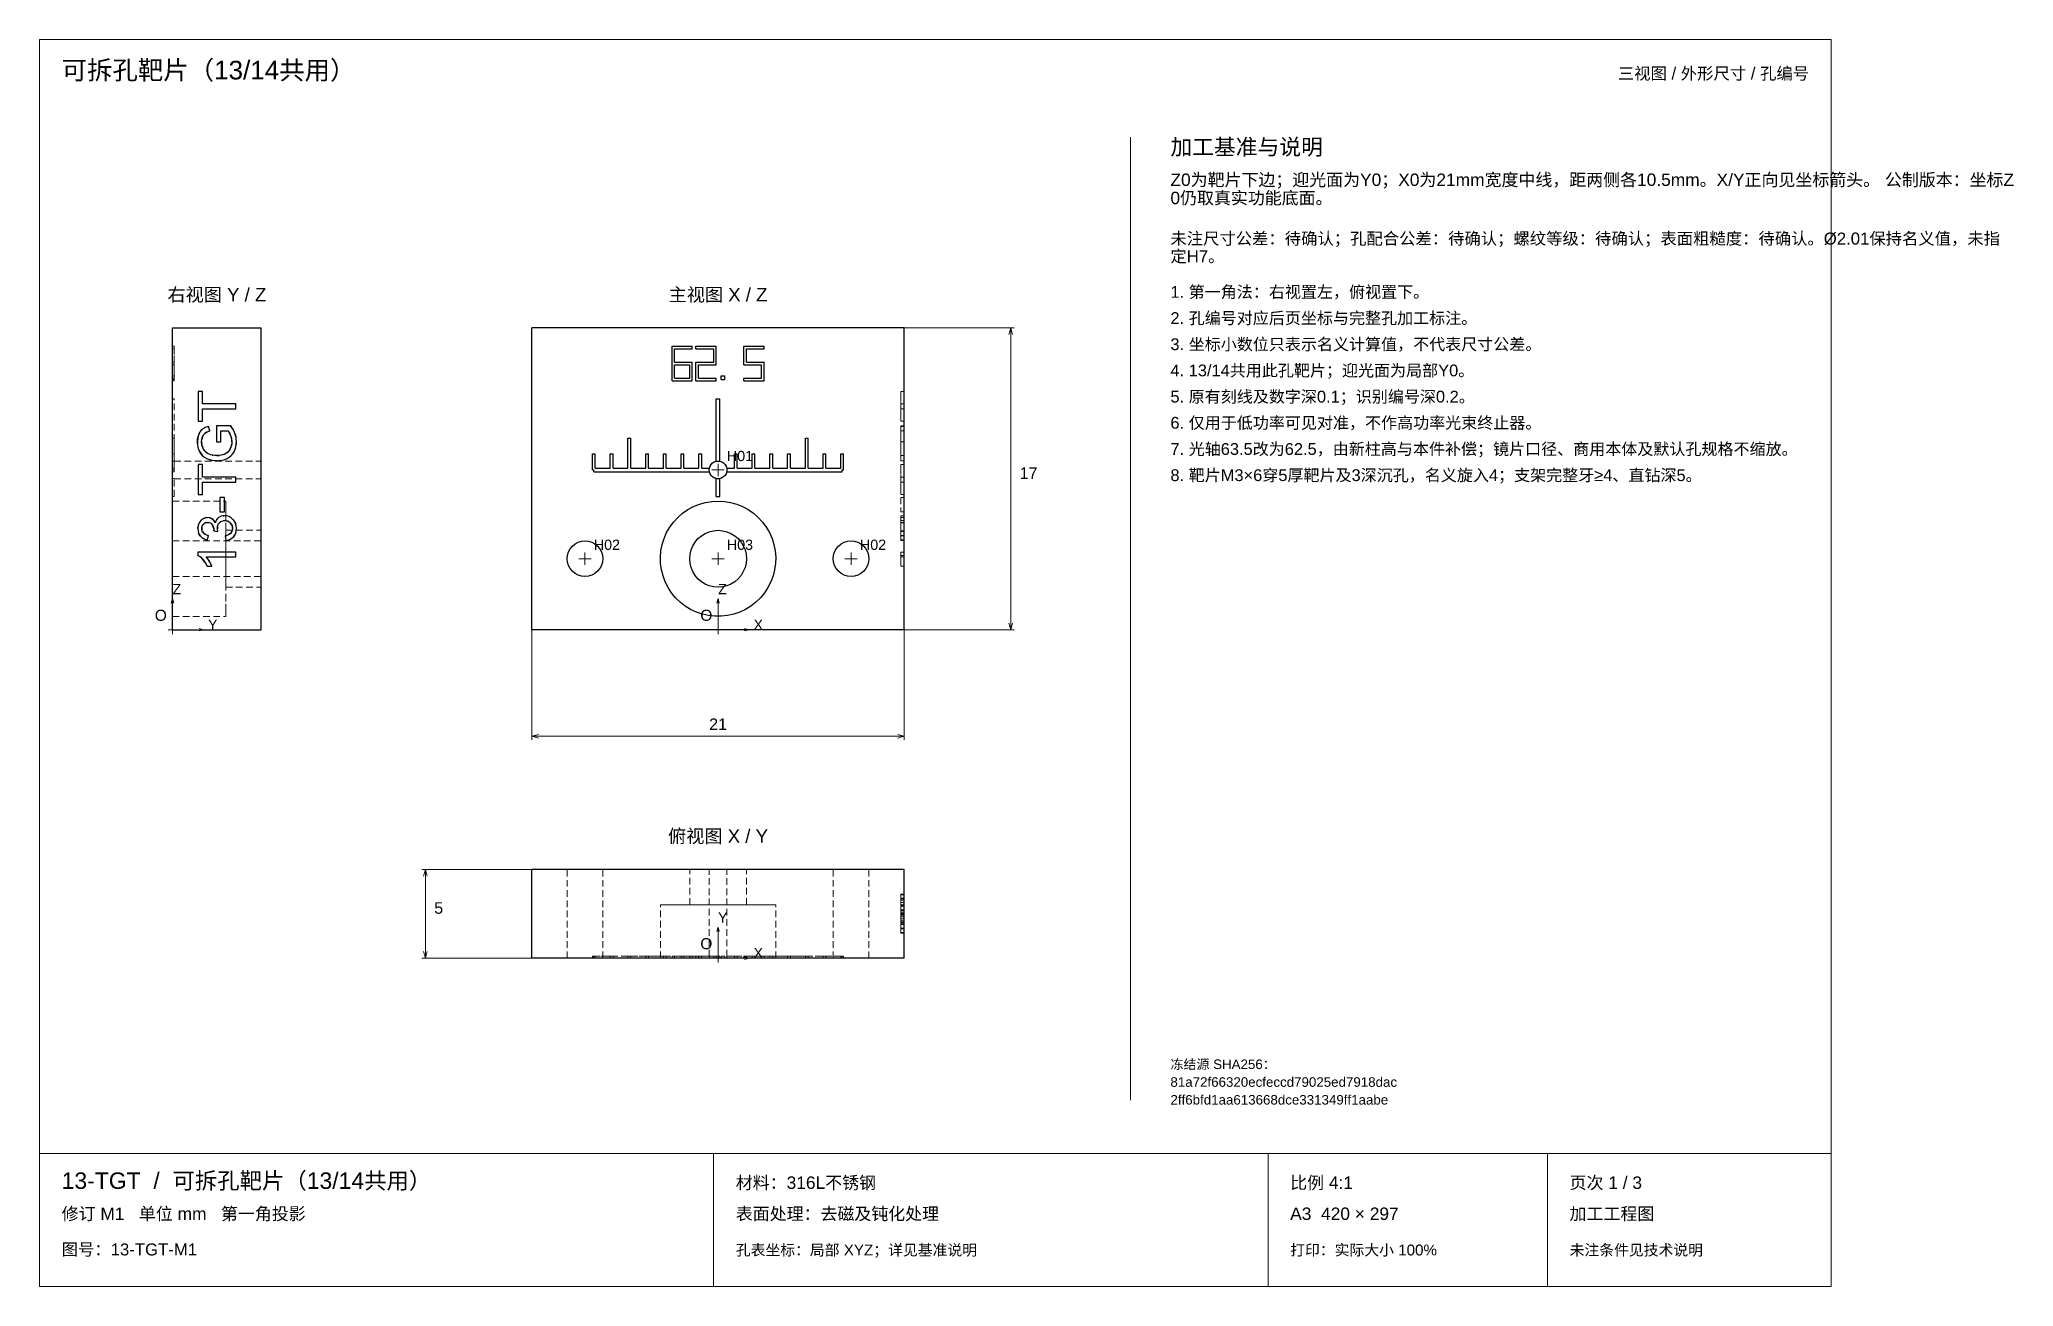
# Paper-space layout '01_三视图' of a CAD drawing. Header units: millimetres. Extents: x 8 to 453, y 8 to 289.
import ezdxf
from ezdxf.enums import TextEntityAlignment as Align

# ---------------------------------------------------------------- set-up
doc = ezdxf.new("R2010")
doc.units = ezdxf.units.MM
doc.linetypes.add('WP_HIDDEN', pattern=[2.3, 1.5, -0.8])
for name, color, linetype, lineweight in [('ANNOTATIONS', 7, 'CONTINUOUS', 18), ('HIDDEN', 7, 'WP_HIDDEN', 13), ('VISIBLE', 7, 'CONTINUOUS', 25)]:
    doc.layers.add(name, color=color, linetype=linetype, lineweight=lineweight)
doc.styles.add('CJK', font='Arial Unicode.ttf')

psp = doc.layouts.new('01_三视图')

# ---------------------------------------------------------------- texts
at = {"layer": 'ANNOTATIONS', "style": 'CJK'}
for s, height, p in [('可拆孔靶片（13/14共用）', 4.2, (13, 280)), ('加工基准与说明', 3.6, (263, 263)), ('Z0为靶片下边；迎光面为Y0；X0为21mm宽度中线，距两侧各10.5mm。X/Y正向见坐标箭头。 公制版本：坐标Z', 2.8, (263, 256)), ('0仍取真实功能底面。', 2.8, (263, 251.9)), ('未注尺寸公差：待确认；孔配合公差：待确认；螺纹等级：待确认；表面粗糙度：待确认。Ø2.01保持名义值，未指', 2.7, (263, 242.8)), ('定H7。', 2.7, (263, 238.8)), ('1. 第一角法：右视置左，俯视置下。', 2.65, (263, 230.8)), ('2. 孔编号对应后页坐标与完整孔加工标注。', 2.65, (263, 224.9)), ('3. 坐标小数位只表示名义计算值，不代表尺寸公差。', 2.65, (263, 219)), ('4. 13/14共用此孔靶片；迎光面为局部Y0。', 2.65, (263, 213.1)), ('5. 原有刻线及数字深0.1；识别编号深0.2。', 2.65, (263, 207.2)), ('6. 仅用于低功率可见对准，不作高功率光束终止器。', 2.65, (263, 201.3)), ('H01', 2.3, (163, 194)), ('7. 光轴63.5改为62.5，由新柱高与本件补偿；镜片口径、商用本体及默认孔规格不缩放。', 2.65, (263, 195.4)), ('17', 2.6, (229, 190)), ('8. 靶片M3×6穿5厚靶片及3深沉孔，名义旋入4；支架完整牙≥4、直钻深5。', 2.65, (263, 189.5)), ('H02', 2.3, (133, 174)), ('H03', 2.3, (163, 174)), ('H02', 2.3, (193, 174)), ('Z', 2.3, (38, 164)), ('Z', 2.3, (161, 164)), ('O', 2.5, (34, 158)), ('O', 2.5, (157, 158)), ('Y', 2.3, (46, 156)), ('X', 2.3, (169, 156)), ('5', 2.6, (97, 92)), ('Y', 2.3, (161, 90)), ('O', 2.5, (157, 84)), ('X', 2.3, (169, 82)), ('冻结源 SHA256：', 2.15, (263, 57)), ('81a72f66320ecfeccd79025ed7918dac', 2.15, (263, 53)), ('2ff6bfd1aa613668dce331349ff1aabe', 2.15, (263, 49)), ('13-TGT  /  可拆孔靶片（13/14共用）', 3.7, (13, 30)), ('材料：316L不锈钢', 2.8, (165, 30)), ('比例 4:1', 2.8, (290, 30)), ('页次 1 / 3', 2.8, (353, 30)), ('修订 M1   单位 mm   第一角投影', 2.8, (13, 23)), ('表面处理：去磁及钝化处理', 2.8, (165, 23)), ('A3  420 × 297', 2.8, (290, 23)), ('加工工程图', 2.8, (353, 23)), ('图号：13-TGT-M1', 2.7, (13, 15)), ('孔表坐标：局部 XYZ；详见基准说明', 2.45, (165, 15)), ('打印：实际大小 100%', 2.45, (290, 15)), ('未注条件见技术说明', 2.45, (353, 15))]:
    psp.add_text(s, height=height, dxfattribs=at).set_placement(p)
psp.add_text('三视图 / 外形尺寸 / 孔编号', height=2.7, dxfattribs=at).set_placement((407, 280), align=Align.RIGHT)
for s, height, p in [('右视图 Y / Z', 3, (48, 230)), ('主视图 X / Z', 3, (161, 230)), ('21', 2.6, (161, 133.4)), ('俯视图 X / Y', 3, (161, 108))]:
    psp.add_text(s, height=height, dxfattribs=at).set_placement(p, align=Align.CENTER)

# ---------------------------------------------------------------- linework, layer by layer
at = {"layer": 'ANNOTATIONS'}
for p, q in [((412, 289), (8, 289)), ((8, 289), (8, 8)), ((412, 8), (412, 289)), ((254, 50), (254, 267)), ((203, 224), (227.8, 224)), ((227, 224), (226.58, 222.5)), ((227, 156), (227, 224)), ((227, 224), (227.42, 222.5)), ((159.6, 192), (162.4, 192)), ((161, 190.6), (161, 193.4)), ((129.6, 172), (132.4, 172)), ((131, 170.6), (131, 173.4)), ((159.6, 172), (162.4, 172)), ((161, 170.6), (161, 173.4)), ((189.6, 172), (192.4, 172)), ((191, 170.6), (191, 173.4)), ((38, 163), (37.72, 162)), ((38, 156), (38, 163)), ((38, 163), (38.28, 162)), ((161, 163), (160.72, 162)), ((161, 156), (161, 163)), ((161, 163), (161.28, 162)), ((37, 156), (39, 156)), ((38, 155), (38, 157)), ((38, 156), (45, 156)), ((45, 156), (44, 156.28)), ((45, 156), (44, 155.72)), ((119, 156), (119, 131.2)), ((160, 156), (162, 156)), ((161, 155), (161, 157)), ((161, 156), (168, 156)), ((168, 156), (167, 156.28)), ((168, 156), (167, 155.72)), ((203, 156), (203, 131.2)), ((203, 156), (227.8, 156)), ((227, 156), (226.58, 157.5)), ((227, 156), (227.42, 157.5)), ((119, 132), (120.5, 132.42)), ((119, 132), (203, 132)), ((119, 132), (120.5, 131.58)), ((203, 132), (201.5, 132.42)), ((203, 132), (201.5, 131.58)), ((119, 102), (94.2, 102)), ((95, 102), (94.58, 100.5)), ((95, 82), (95, 102)), ((95, 102), (95.42, 100.5)), ((161, 89), (160.72, 88)), ((161, 82), (161, 89)), ((161, 89), (161.28, 88)), ((119, 82), (94.2, 82)), ((95, 82), (94.58, 83.5)), ((95, 82), (95.42, 83.5)), ((160, 82), (162, 82)), ((161, 81), (161, 83)), ((161, 82), (168, 82)), ((168, 82), (167, 82.28)), ((168, 82), (167, 81.72)), ((8, 38), (412, 38)), ((160, 8), (160, 38)), ((285, 8), (285, 38)), ((348, 8), (348, 38)), ((8, 8), (412, 8))]:
    psp.add_line(p, q, dxfattribs=at)
at = {"layer": 'HIDDEN'}
for points in [[(38, 212.12), (38, 219.88)], [(38, 219.32), (38, 219.88)], [(38, 215.72), (38, 219.88)], [(38, 219.88), (38.4, 219.88)], [(38, 216.28), (38, 219.32)], [(38, 219.32), (38.4, 219.32)], [(38.4, 219.88), (38.4, 212.12)], [(38.4, 219.32), (38.4, 219.88)], [(38.4, 215.72), (38.4, 219.88)], [(38.4, 216.28), (38.4, 219.32)], [(38, 212.12), (38, 216.28)], [(38, 216.28), (38.4, 216.28)], [(38, 212.68), (38, 215.72)], [(38, 215.72), (38.4, 215.72)], [(38.4, 216.28), (38.4, 212.12)], [(38.4, 212.68), (38.4, 215.72)], [(38, 212.4), (38, 213.2)], [(38, 213.2), (38.4, 213.2)], [(38, 212.12), (38, 212.68)], [(38, 212.68), (38.4, 212.68)], [(38, 212.4), (38.4, 212.4)], [(38, 212.12), (38.4, 212.12)], [(38.4, 212.4), (38.4, 213.2)], [(38.4, 212.12), (38.4, 212.68)], [(203, 209.7), (202.2, 209.7)], [(202.2, 209.7), (202.2, 206.88)], [(202.2, 202.96), (202.2, 209.7)], [(203, 206.88), (203, 209.7)], [(203, 209.7), (203, 202.96)], [(38, 193.96), (38, 208)], [(38, 208), (38.4, 208)], [(38.4, 193.96), (38.4, 208)], [(203, 206.88), (202.2, 206.88)], [(202.2, 206.88), (202.2, 205.76)], [(203, 205.76), (202.2, 205.76)], [(202.2, 205.76), (202.2, 202.96)], [(203, 205.76), (203, 206.88)], [(203, 202.96), (203, 205.76)], [(44.03, 200.29), (44.14, 200.47)], [(44.16, 200.51), (44.5, 200.95)], [(44.73, 201.16), (45.22, 201.48), (45.82, 201.72)], [(46.09, 200.69), (45.76, 200.55)], [(50.81, 200.39), (50.62, 200.67)], [(51.26, 201.68), (51.59, 201.19)], [(51.69, 201.02), (52.06, 200.22)], [(203, 202.96), (202.2, 202.96)], [(203, 201.94), (202.2, 201.94)], [(202.2, 201.94), (202.2, 200.22)], [(202.2, 198.33), (202.2, 201.94)], [(203, 201.81), (202.2, 201.81)], [(202.2, 201.81), (202.2, 200.79)], [(202.2, 201.16), (202.2, 201.54), (202.2, 201.81)], [(202.2, 199.99), (202.2, 200.35), (202.2, 200.66), (202.2, 200.93), (202.2, 201.16)], [(203, 200.83), (202.2, 200.83)], [(202.2, 200.83), (202.2, 198.33)], [(202.2, 199.78), (202.2, 200.1), (202.2, 200.39), (202.2, 200.63), (202.2, 200.83)], [(203, 200.79), (202.2, 200.79)], [(202.2, 200.79), (202.2, 200.58), (202.2, 200.32)], [(202.2, 200.32), (202.2, 199.97), (202.2, 199.5)], [(203, 200.22), (203, 201.94)], [(203, 201.94), (203, 198.33)], [(203, 200.79), (203, 201.81)], [(203, 201.81), (203, 201.54), (203, 201.16)], [(203, 201.16), (203, 200.66), (203, 199.99)], [(203, 198.33), (203, 200.83)], [(203, 200.83), (203, 200.63), (203, 200.38), (203, 199.78)], [(203, 200.32), (203, 200.58), (203, 200.79)], [(203, 199.5), (203, 199.97), (203, 200.32)], [(38, 192.4), (38, 199.2)], [(38, 199.2), (38.4, 199.2)], [(38.4, 192.4), (38.4, 199.2)], [(43.62, 197.89), (43.61, 197.99)], [(43.72, 197.17), (43.62, 197.89)], [(43.66, 199.11), (43.69, 199.29)], [(44.12, 196.08), (43.89, 196.59), (43.73, 197.14)], [(43.77, 199.61), (43.9, 199.99)], [(43.9, 199.99), (44.01, 200.24)], [(44.59, 198.78), (44.56, 198.33)], [(44.58, 197.95), (44.62, 197.63)], [(44.61, 198.88), (44.59, 198.8)], [(44.63, 197.58), (44.65, 197.47)], [(44.65, 199.11), (44.65, 199.11)], [(44.68, 199.2), (44.67, 199.18)], [(45, 199.9), (44.79, 199.5)], [(44.8, 197), (45, 196.59)], [(45.01, 199.92), (45.01, 199.92)], [(45.03, 196.55), (45.06, 196.5)], [(45.06, 199.99), (45.05, 199.97)], [(45.22, 200.18), (45.1, 200.04)], [(45.54, 195.99), (45.8, 195.8)], [(49.87, 195.62), (50.28, 195.88)], [(50.28, 195.88), (50.34, 195.92)], [(50.51, 196.07), (50.7, 196.28)], [(50.81, 196.43), (51.01, 196.76)], [(51.29, 199.18), (51.1, 199.78)], [(51.34, 197.78), (51.38, 198.35)], [(52.11, 196.72), (51.86, 196.14)], [(52.3, 197.41), (52.16, 196.86)], [(52.27, 199.54), (52.36, 198.98), (52.39, 198.41)], [(52.39, 198.41), (52.38, 198.09)], [(202.2, 200.22), (202.2, 198.41)], [(202.2, 198.33), (202.2, 199.21), (202.2, 199.99)], [(202.2, 198.35), (202.2, 199.78)], [(202.2, 199.5), (202.2, 198.95), (202.2, 198.33)], [(202.2, 198.41), (202.2, 197.22), (202.2, 196.14)], [(202.2, 196.76), (202.2, 197.53), (202.2, 198.35)], [(203, 198.33), (202.2, 198.33)], [(202.2, 198.33), (202.2, 197.61), (202.2, 197)], [(202.2, 196.08), (202.2, 197.13), (202.2, 198.33)], [(202.2, 197), (202.2, 196.49), (202.2, 196.09)], [(202.2, 195.62), (202.2, 195.84), (202.2, 196.1), (202.2, 196.41), (202.2, 196.76)], [(202.2, 196.14), (202.2, 195.66), (202.2, 195.24), (202.2, 194.88), (202.2, 194.59)], [(202.2, 196.09), (202.2, 195.78), (202.2, 195.55)], [(202.2, 194.59), (202.2, 194.88), (202.2, 195.22), (202.2, 195.62), (202.2, 196.08)], [(203, 198.41), (203, 200.22)], [(203, 199.99), (203, 199.2), (203, 198.33)], [(203, 199.78), (203, 198.35)], [(203, 198.33), (203, 198.95), (203, 199.5)], [(203, 196.14), (203, 197.22), (203, 198.41)], [(203, 198.35), (203, 197.53), (203, 196.76)], [(203, 197), (203, 197.62), (203, 198.33)], [(203, 198.33), (203, 197.14), (203, 196.08)], [(203, 196.09), (203, 196.49), (203, 197)], [(203, 196.76), (203, 196.41), (203, 196.1), (203, 195.84), (203, 195.62)], [(203, 194.59), (203, 194.88), (203, 195.24), (203, 195.66), (203, 196.14)], [(203, 195.55), (203, 195.78), (203, 196.09)], [(203, 196.08), (203, 195.62), (203, 195.22), (203, 194.87), (203, 194.59)], [(38, 192.4), (38, 195.6)], [(38, 192), (38, 195.6)], [(38, 195.6), (38.4, 195.6)], [(38, 193.96), (38.4, 193.96)], [(38, 193.96), (38, 193.92), (38, 193.87), (38, 193.8), (38, 193.72), (38, 193.63), (38, 193.53), (38, 193.41), (38, 193.29), (38, 193.16), (38, 193.02), (38, 192.87), (38, 192.72), (38, 192.56), (38, 192.4)], [(38, 192.4), (38.4, 192.4)], [(38, 191.6), (38, 192)], [(38, 192), (38.4, 192)], [(38, 191.6), (38.4, 191.6)], [(38, 191.6), (38, 191.44), (38, 191.28), (38, 191.13), (38, 190.98), (38, 190.84), (38, 190.71), (38, 190.59), (38, 190.47), (38, 190.37), (38, 190.28), (38, 190.2), (38, 190.13), (38, 190.08), (38, 190.04)], [(38.4, 192.4), (38.4, 195.6)], [(38.4, 192), (38.4, 195.6)], [(38.4, 194), (58, 194)], [(38.4, 194), (38.4, 194), (38.4, 194), (38.4, 194), (38.4, 194), (38.4, 193.99), (38.4, 193.99), (38.4, 193.99), (38.4, 193.99), (38.4, 193.98), (38.4, 193.98), (38.4, 193.98), (38.4, 193.97), (38.4, 193.97), (38.4, 193.96)], [(38.4, 192.4), (38.4, 192.34), (38.4, 192.29), (38.4, 192.23), (38.4, 192.17), (38.4, 192.11), (38.4, 192.06), (38.4, 192), (38.4, 191.94), (38.4, 191.89), (38.4, 191.83), (38.4, 191.77), (38.4, 191.71), (38.4, 191.66), (38.4, 191.6)], [(38.4, 191.6), (38.4, 192)], [(45.72, 194.59), (45.22, 194.87), (44.79, 195.21)], [(46.62, 194.25), (46.16, 194.4), (45.72, 194.59)], [(45.94, 195.71), (46.26, 195.55)], [(46.26, 195.55), (46.96, 195.34)], [(47.65, 194.08), (46.77, 194.22)], [(47.07, 195.31), (47.51, 195.25), (47.97, 195.23)], [(48.38, 194.08), (48.04, 194.07)], [(48.48, 195.25), (49.04, 195.33), (49.54, 195.48)], [(49.76, 194.36), (49.21, 194.2), (48.63, 194.1)], [(50.31, 194.59), (49.84, 194.38)], [(50.59, 194.75), (50.31, 194.59)], [(51.04, 195.09), (50.69, 194.82)], [(51.26, 195.3), (51.1, 195.14)], [(51.68, 195.84), (51.27, 195.31)], [(58, 194), (58, 193.95), (58, 193.8), (58, 193.56), (58, 193.25), (58, 192.87), (58, 192.45), (58, 192), (58, 191.55), (58, 191.13), (58, 190.75), (58, 190.44), (58, 190.2), (58, 190.05), (58, 190)], [(161, 194), (161.54, 193.93), (162.04, 193.71), (162.46, 193.37), (162.78, 192.92), (162.96, 192.41), (163, 191.86), (162.88, 191.33), (162.63, 190.85), (162.26, 190.45), (161.8, 190.17), (161.27, 190.02), (160.73, 190.02), (160.2, 190.17), (159.74, 190.45), (159.37, 190.85), (159.12, 191.33), (159, 191.86), (159.04, 192.41), (159.22, 192.92), (159.54, 193.37), (159.96, 193.71), (160.46, 193.93), (161, 194)], [(202.2, 195.23), (202.2, 195.25), (202.2, 195.33), (202.2, 195.45), (202.2, 195.62)], [(202.2, 195.55), (202.2, 195.41), (202.2, 195.31), (202.2, 195.25), (202.2, 195.23)], [(203, 195.23), (202.2, 195.23)], [(202.2, 194.07), (202.2, 194.1), (202.2, 194.2), (202.2, 194.36), (202.2, 194.59)], [(202.2, 194.59), (202.2, 194.36), (202.2, 194.2), (202.2, 194.1), (202.2, 194.07)], [(203, 194.07), (202.2, 194.07)], [(203, 193.2), (202.2, 193.2)], [(202.2, 193.2), (202.2, 190.39)], [(202.2, 186.46), (202.2, 193.2)], [(203, 195.62), (203, 195.45), (203, 195.32), (203, 195.25), (203, 195.23)], [(203, 195.23), (203, 195.25), (203, 195.31), (203, 195.41), (203, 195.55)], [(203, 194.59), (203, 194.36), (203, 194.2), (203, 194.1), (203, 194.07)], [(203, 194.07), (203, 194.1), (203, 194.2), (203, 194.36), (203, 194.59)], [(203, 190.39), (203, 193.2)], [(203, 193.2), (203, 186.46)], [(38, 190.04), (38.4, 190.04)], [(38, 186), (38, 190.04)], [(38.4, 190.04), (38.4, 190.03), (38.4, 190.03), (38.4, 190.02), (38.4, 190.02), (38.4, 190.02), (38.4, 190.01), (38.4, 190.01), (38.4, 190.01), (38.4, 190.01), (38.4, 190), (38.4, 190), (38.4, 190), (38.4, 190), (38.4, 190)], [(38.4, 186), (38.4, 190.04)], [(38.4, 190), (58, 190)], [(203, 190.39), (202.2, 190.39)], [(202.2, 190.39), (202.2, 189.26)], [(203, 189.26), (202.2, 189.26)], [(202.2, 189.26), (202.2, 186.46)], [(203, 189.26), (203, 190.39)], [(203, 186.46), (203, 189.26)], [(38, 186), (38.4, 186)], [(38, 185), (38, 184.67), (38, 183.71), (38, 182.16), (38, 180.11), (38, 177.64), (38, 174.89), (38, 172), (38, 169.11), (38, 166.36), (38, 163.89), (38, 161.84), (38, 160.29), (38, 159.33), (38, 159)], [(38, 185), (50, 185)], [(50, 185), (50, 184.67), (50, 183.71), (50, 182.16), (50, 180.11), (50, 177.64), (50, 174.89), (50, 172), (50, 169.11), (50, 166.36), (50, 163.89), (50, 161.84), (50, 160.29), (50, 159.33), (50, 159)], [(203, 186.46), (202.2, 186.46)], [(203, 185.81), (202.2, 185.81)], [(202.2, 185.81), (202.2, 182.6)], [(203, 182.6), (202.2, 182.6)], [(203, 182.6), (203, 185.81)], [(43.86, 177.82), (43.75, 178.28), (43.71, 178.78)], [(43.73, 179.14), (43.83, 179.62), (44.01, 180.06)], [(44.01, 180.06), (44.1, 180.23)], [(44.12, 180.26), (44.44, 180.66)], [(44.46, 180.68), (44.82, 180.96)], [(44.61, 178.43), (44.72, 178.11)], [(44.81, 179.64), (44.69, 179.44), (44.62, 179.21)], [(45.16, 181.12), (45.46, 181.22)], [(45.9, 180.19), (45.49, 180.14)], [(45.54, 181.23), (45.69, 181.25)], [(45.92, 181.27), (46.21, 181.24), (46.49, 181.18)], [(46.77, 179.9), (46.45, 180.1), (46.06, 180.19)], [(46.62, 181.13), (46.74, 181.08)], [(47.1, 179.44), (46.97, 179.66)], [(47.11, 180.83), (47.32, 180.62), (47.5, 180.36)], [(47.32, 178.46), (47.27, 178.94)], [(47.32, 178.4), (47.32, 178.46)], [(47.57, 180.24), (47.64, 180.09)], [(47.73, 180.4), (47.95, 180.83)], [(48.07, 180.98), (48.37, 181.27)], [(48.12, 178.71), (48.22, 178.17)], [(48.17, 179.4), (48.13, 179.23)], [(48.36, 179.85), (48.24, 179.6)], [(48.37, 181.27), (48.7, 181.47), (49.07, 181.61)], [(49.44, 180.55), (49.19, 180.49), (48.96, 180.39)], [(49.07, 181.61), (49.42, 181.67)], [(49.54, 181.68), (49.74, 181.68)], [(49.74, 181.68), (50.27, 181.63), (50.77, 181.48), (51.22, 181.23), (51.63, 180.87)], [(50, 178.4), (58, 178.4)], [(50, 178.4), (50, 178.24), (50, 177.77), (50, 177), (50, 175.99), (50, 174.78), (50, 173.42), (50, 172), (50, 170.58), (50, 169.22), (50, 168.01), (50, 167), (50, 166.23), (50, 165.76), (50, 165.6)], [(50.42, 180.46), (50.38, 180.48)], [(51.03, 180.07), (50.78, 180.27)], [(51.35, 178.06), (51.4, 178.15)], [(51.46, 178.33), (51.54, 178.82)], [(52.24, 179.87), (52.36, 179.37), (52.4, 178.82)], [(52.4, 178.82), (52.37, 178.33), (52.26, 177.88)], [(58, 178.4), (58, 178.24), (58, 177.77), (58, 177), (58, 175.99), (58, 174.78), (58, 173.42), (58, 172), (58, 170.58), (58, 169.22), (58, 168.01), (58, 167), (58, 166.23), (58, 165.76), (58, 165.6)], [(203, 181.68), (202.2, 181.68)], [(202.2, 181.68), (202.2, 181.63), (202.2, 181.48), (202.2, 181.23), (202.2, 180.87)], [(202.2, 181.27), (202.2, 181.45), (202.2, 181.58), (202.2, 181.66), (202.2, 181.68)], [(202.2, 180.09), (202.2, 180.45), (202.2, 180.76), (202.2, 181.04), (202.2, 181.27)], [(203, 181.27), (202.2, 181.27)], [(202.2, 181.27), (202.2, 181.19), (202.2, 180.97)], [(202.2, 180.96), (202.2, 181.19), (202.2, 181.27)], [(202.2, 180.97), (202.2, 180.6), (202.2, 180.09)], [(202.2, 180.06), (202.2, 180.58), (202.2, 180.96)], [(202.2, 180.87), (202.2, 180.44), (202.2, 179.95), (202.2, 179.41), (202.2, 178.82)], [(203, 180.58), (202.2, 180.58)], [(202.2, 180.58), (202.2, 180.55), (202.2, 180.46), (202.2, 180.31), (202.2, 180.11)], [(202.2, 180.07), (202.2, 180.29), (202.2, 180.45), (202.2, 180.54), (202.2, 180.58)], [(203, 180.19), (202.2, 180.19)], [(202.2, 180.19), (202.2, 180.17), (202.2, 180.1), (202.2, 179.97), (202.2, 179.8)], [(202.2, 179.66), (202.2, 179.89), (202.2, 180.06), (202.2, 180.16), (202.2, 180.19)], [(202.2, 180.11), (202.2, 179.57), (202.2, 178.91)], [(203, 180.09), (202.2, 180.09)], [(202.2, 178.82), (202.2, 179.5), (202.2, 180.07)], [(202.2, 178.78), (202.2, 179.45), (202.2, 180.06)], [(202.2, 179.8), (202.2, 179.36), (202.2, 178.8)], [(202.2, 178.46), (202.2, 179.09), (202.2, 179.66)], [(202.2, 178.91), (202.2, 178.58), (202.2, 178.17)], [(202.2, 178.82), (202.2, 178.28), (202.2, 177.79), (202.2, 177.35), (202.2, 176.96)], [(202.2, 177.77), (202.2, 178.25), (202.2, 178.82)], [(202.2, 178.8), (202.2, 178.24), (202.2, 177.79)], [(202.2, 177.09), (202.2, 177.45), (202.2, 177.85), (202.2, 178.29), (202.2, 178.78)], [(202.2, 178.29), (202.2, 178.46)], [(203, 178.29), (202.2, 178.29)], [(202.2, 178.17), (202.2, 178.29)], [(203, 178.17), (202.2, 178.17)], [(203, 180.87), (203, 181.23), (203, 181.48), (203, 181.63), (203, 181.68)], [(203, 181.68), (203, 181.66), (203, 181.58), (203, 181.45), (203, 181.27)], [(203, 181.27), (203, 181.04), (203, 180.76), (203, 180.09)], [(203, 180.97), (203, 181.19), (203, 181.27)], [(203, 181.27), (203, 181.19), (203, 180.96)], [(203, 180.09), (203, 180.6), (203, 180.97)], [(203, 180.96), (203, 180.58), (203, 180.06)], [(203, 178.82), (203, 179.4), (203, 179.95), (203, 180.44), (203, 180.87)], [(203, 180.11), (203, 180.31), (203, 180.46), (203, 180.55), (203, 180.58)], [(203, 180.58), (203, 180.54), (203, 180.45), (203, 180.29), (203, 180.07)], [(203, 179.8), (203, 179.97), (203, 180.1), (203, 180.17), (203, 180.19)], [(203, 180.19), (203, 180.16), (203, 180.06), (203, 179.89), (203, 179.66)], [(203, 178.91), (203, 179.57), (203, 180.11)], [(203, 180.07), (203, 179.5), (203, 178.82)], [(203, 180.06), (203, 179.45), (203, 178.78)], [(203, 178.8), (203, 179.36), (203, 179.8)], [(203, 179.66), (203, 179.09), (203, 178.46)], [(203, 178.17), (203, 178.58), (203, 178.91)], [(203, 176.96), (203, 177.36), (203, 177.8), (203, 178.82)], [(203, 178.82), (203, 178.25), (203, 177.77)], [(203, 177.79), (203, 178.24), (203, 178.8)], [(203, 178.78), (203, 177.86), (203, 177.45), (203, 177.09)], [(203, 178.46), (203, 178.29)], [(203, 178.29), (203, 178.17)], [(38, 176.02), (58, 176.02)], [(38, 176.02), (38, 175.92), (38, 175.62), (38, 175.14), (38, 174.51), (38, 173.74), (38, 172.89), (38, 172), (38, 171.11), (38, 170.26), (38, 169.49), (38, 168.86), (38, 168.38), (38, 168.08), (38, 167.98)], [(45.02, 176.51), (44.55, 176.83)], [(45.23, 177.56), (45.49, 177.43), (45.8, 177.32)], [(45.91, 176.22), (45.27, 176.4)], [(51.5, 176.73), (51.18, 176.5), (50.82, 176.31), (50.43, 176.19), (50, 176.12)], [(50.19, 177.24), (50.57, 177.38), (50.88, 177.55)], [(58, 176.02), (58, 175.92), (58, 175.62), (58, 175.14), (58, 174.51), (58, 173.74), (58, 172.89), (58, 172), (58, 171.11), (58, 170.26), (58, 169.49), (58, 168.86), (58, 168.38), (58, 168.08), (58, 167.98)], [(202.2, 177.79), (202.2, 177.45), (202.2, 177.26)], [(202.2, 177.16), (202.2, 177.4), (202.2, 177.77)], [(203, 177.26), (202.2, 177.26)], [(202.2, 177.26), (202.2, 176.22)], [(203, 177.16), (202.2, 177.16)], [(202.2, 176.12), (202.2, 177.16)], [(202.2, 176.22), (202.2, 176.35), (202.2, 176.53), (202.2, 176.78), (202.2, 177.09)], [(202.2, 176.96), (202.2, 176.63), (202.2, 176.38), (202.2, 176.21), (202.2, 176.12)], [(203, 176.22), (202.2, 176.22)], [(203, 176.12), (202.2, 176.12)], [(203, 177.26), (203, 177.45), (203, 177.79)], [(203, 177.77), (203, 177.4), (203, 177.16)], [(203, 176.22), (203, 177.26)], [(203, 177.16), (203, 176.12)], [(203, 177.09), (203, 176.78), (203, 176.53), (203, 176.34), (203, 176.22)], [(203, 176.12), (203, 176.21), (203, 176.38), (203, 176.63), (203, 176.96)], [(44.6, 172.09), (44.02, 172.58)], [(45.84, 170.3), (45.39, 171.12)], [(45.6, 172.39), (45.98, 171.93)], [(45.99, 171.91), (46.15, 171.67)], [(46.59, 170.89), (46.6, 170.87)], [(46.61, 170.85), (46.85, 170.3)], [(203, 173.44), (202.2, 173.44)], [(202.2, 173.44), (202.2, 172.39)], [(202.2, 172.76), (202.2, 173.44)], [(203, 172.76), (202.2, 172.76)], [(202.2, 171.83), (202.2, 172.14), (202.2, 172.39), (202.2, 172.6), (202.2, 172.76)], [(203, 172.39), (202.2, 172.39)], [(202.2, 172.39), (202.2, 171.96), (202.2, 171.4)], [(202.2, 170.3), (202.2, 171.12), (202.2, 171.83)], [(202.2, 171.4), (202.2, 170.82), (202.2, 170.3)], [(203, 170.3), (202.2, 170.3)], [(203, 172.39), (203, 173.44)], [(203, 173.44), (203, 172.76)], [(203, 172.76), (203, 172.6), (203, 172.39), (203, 172.13), (203, 171.83)], [(203, 171.4), (203, 171.95), (203, 172.39)], [(203, 171.83), (203, 171.12), (203, 170.3)], [(203, 170.3), (203, 170.83), (203, 171.4)], [(38, 167.98), (58, 167.98)], [(50, 165.6), (58, 165.6)], [(38, 159), (50, 159)], [(135.02, 102), (134.92, 102), (134.62, 102), (134.14, 102), (133.51, 102), (132.74, 102), (131.89, 102), (131, 102), (130.11, 102), (129.26, 102), (128.49, 102), (127.86, 102), (127.38, 102), (127.08, 102), (126.98, 102)], [(126.98, 102), (127.01, 102), (127.08, 102), (127.21, 102), (127.38, 102), (127.6, 102), (127.86, 102), (128.16, 102), (128.49, 102), (128.86, 102), (129.26, 102), (129.67, 102), (130.11, 102), (130.55, 102), (131, 102)], [(126.98, 82), (126.98, 102)], [(131, 102), (131.45, 102), (131.89, 102), (132.33, 102), (132.74, 102), (133.14, 102), (133.51, 102), (133.84, 102), (134.14, 102), (134.4, 102), (134.62, 102), (134.79, 102), (134.92, 102), (134.99, 102), (135.02, 102)], [(135.02, 82), (135.02, 102)], [(167.4, 102), (167.24, 102), (166.77, 102), (166, 102), (164.99, 102), (163.78, 102), (162.42, 102), (161, 102), (159.58, 102), (158.22, 102), (157.01, 102), (156, 102), (155.23, 102), (154.76, 102), (154.6, 102)], [(154.6, 102), (154.64, 102), (154.76, 102), (154.96, 102), (155.23, 102), (155.58, 102), (156, 102), (156.47, 102), (157.01, 102), (157.59, 102), (158.22, 102), (158.89, 102), (159.58, 102), (160.28, 102), (161, 102)], [(154.6, 94), (154.6, 102)], [(163, 102), (162.95, 102), (162.8, 102), (162.56, 102), (162.25, 102), (161.87, 102), (161.45, 102), (161, 102), (160.55, 102), (160.13, 102), (159.75, 102), (159.44, 102), (159.2, 102), (159.05, 102), (159, 102)], [(159, 102), (159.01, 102), (159.05, 102), (159.11, 102), (159.2, 102), (159.31, 102), (159.44, 102), (159.59, 102), (159.75, 102), (159.94, 102), (160.13, 102), (160.34, 102), (160.55, 102), (160.78, 102), (161, 102)], [(159, 82.4), (159, 102)], [(161, 102), (161.72, 102), (162.42, 102), (163.11, 102), (163.78, 102), (164.41, 102), (164.99, 102), (165.53, 102), (166, 102), (166.42, 102), (166.77, 102), (167.04, 102), (167.24, 102), (167.36, 102), (167.4, 102)], [(161, 102), (161.22, 102), (161.45, 102), (161.66, 102), (161.87, 102), (162.06, 102), (162.25, 102), (162.41, 102), (162.56, 102), (162.69, 102), (162.8, 102), (162.89, 102), (162.95, 102), (162.99, 102), (163, 102)], [(163, 82.4), (163, 102)], [(167.4, 94), (167.4, 102)], [(195.02, 102), (194.92, 102), (194.62, 102), (194.14, 102), (193.51, 102), (192.74, 102), (191.89, 102), (191, 102), (190.11, 102), (189.26, 102), (188.49, 102), (187.86, 102), (187.38, 102), (187.08, 102), (186.98, 102)], [(186.98, 102), (187.01, 102), (187.08, 102), (187.21, 102), (187.38, 102), (187.6, 102), (187.86, 102), (188.16, 102), (188.49, 102), (188.86, 102), (189.26, 102), (189.67, 102), (190.11, 102), (190.55, 102), (191, 102)], [(186.98, 82), (186.98, 102)], [(191, 102), (191.45, 102), (191.89, 102), (192.33, 102), (192.74, 102), (193.14, 102), (193.51, 102), (193.84, 102), (194.14, 102), (194.4, 102), (194.62, 102), (194.79, 102), (194.92, 102), (194.99, 102), (195.02, 102)], [(195.02, 82), (195.02, 102)], [(174, 94), (173.67, 94), (172.71, 94), (171.16, 94), (169.11, 94), (166.64, 94), (163.89, 94), (161, 94), (158.11, 94), (155.36, 94), (152.89, 94), (150.84, 94), (149.29, 94), (148.33, 94), (148, 94)], [(148, 94), (148.08, 94), (148.33, 94), (148.73, 94), (149.29, 94), (149.99, 94), (150.84, 94), (151.81, 94), (152.89, 94), (154.08, 94), (155.36, 94), (156.71, 94), (158.11, 94), (159.54, 94), (161, 94)], [(148, 82), (148, 94)], [(167.4, 94), (167.24, 94), (166.77, 94), (166, 94), (164.99, 94), (163.78, 94), (162.42, 94), (161, 94), (159.58, 94), (158.22, 94), (157.01, 94), (156, 94), (155.23, 94), (154.76, 94), (154.6, 94)], [(154.6, 94), (154.64, 94), (154.76, 94), (154.96, 94), (155.23, 94), (155.58, 94), (156, 94), (156.47, 94), (157.01, 94), (157.59, 94), (158.22, 94), (158.89, 94), (159.58, 94), (160.28, 94), (161, 94)], [(161, 94), (161.72, 94), (162.42, 94), (163.11, 94), (163.78, 94), (164.41, 94), (164.99, 94), (165.53, 94), (166, 94), (166.42, 94), (166.77, 94), (167.04, 94), (167.24, 94), (167.36, 94), (167.4, 94)], [(161, 94), (162.46, 94), (163.89, 94), (165.29, 94), (166.64, 94), (167.92, 94), (169.11, 94), (170.19, 94), (171.16, 94), (172.01, 94), (172.71, 94), (173.27, 94), (173.67, 94), (173.92, 94), (174, 94)], [(174, 82), (174, 94)], [(203, 96.4), (202.2, 96.4)], [(202.2, 96.4), (202.2, 96.36), (202.2, 96.23), (202.2, 96.02), (202.2, 95.73)], [(202.2, 95.63), (202.2, 95.96), (202.2, 96.21), (202.2, 96.35), (202.2, 96.4)], [(203, 96.39), (202.2, 96.39)], [(202.2, 96.39), (202.2, 96.36), (202.2, 96.26), (202.2, 96.09), (202.2, 95.86)], [(202.2, 96.06), (202.2, 96.21), (202.2, 96.31), (202.2, 96.37), (202.2, 96.39)], [(203, 96.25), (202.2, 96.25)], [(202.2, 87.71), (202.2, 96.25)], [(202.2, 96.25), (202.2, 89.6)], [(202.2, 96.25), (202.2, 88.75)], [(202.2, 95.07), (202.2, 95.38), (202.2, 95.65), (202.2, 95.87), (202.2, 96.06)], [(202.2, 95.86), (202.2, 95.56), (202.2, 95.2), (202.2, 94.78), (202.2, 94.31)], [(202.2, 95.73), (202.2, 95.37), (202.2, 94.97), (202.2, 94.51), (202.2, 94)], [(202.2, 93.74), (202.2, 94.27), (202.2, 94.77), (202.2, 95.22), (202.2, 95.63)], [(203, 95.54), (202.2, 95.54)], [(202.2, 95.54), (202.2, 95.5), (202.2, 95.41), (202.2, 95.25), (202.2, 95.03)], [(202.2, 95.14), (202.2, 95.32), (202.2, 95.44), (202.2, 95.51), (202.2, 95.54)], [(203, 95.38), (202.2, 95.38)], [(202.2, 95.38), (202.2, 95.31), (202.2, 95.1)], [(202.2, 95.01), (202.2, 95.17), (202.2, 95.29), (202.2, 95.36), (202.2, 95.38)], [(202.2, 93.86), (202.2, 94.28), (202.2, 94.63), (202.2, 94.92), (202.2, 95.14)], [(202.2, 95.1), (202.2, 94.5)], [(203, 95.07), (202.2, 95.07)], [(202.2, 91.91), (202.2, 95.07)], [(202.2, 95.03), (202.2, 94.45), (202.2, 93.76)], [(202.2, 93.87), (202.2, 94.23), (202.2, 94.54), (202.2, 94.8), (202.2, 95.01)], [(203, 94.5), (202.2, 94.5)], [(202.2, 94.5), (202.2, 92.91)], [(202.2, 94.31), (202.2, 93.23), (202.2, 92.04)], [(203, 94), (202.2, 94)], [(202.2, 94), (202.2, 93.86)], [(202.2, 91.97), (202.2, 92.51), (202.2, 93.01), (202.2, 93.46), (202.2, 93.87)], [(203, 93.86), (202.2, 93.86)], [(202.2, 93.76), (202.2, 93.1), (202.2, 92.57)], [(202.2, 92.37), (202.2, 92.98), (202.2, 93.74)], [(203, 93.7), (202.2, 93.7)], [(202.2, 93.7), (202.2, 92.65)], [(203, 95.73), (203, 96.03), (203, 96.24), (203, 96.36), (203, 96.4)], [(203, 96.4), (203, 96.35), (203, 96.21), (203, 95.97), (203, 95.63)], [(203, 95.86), (203, 96.09), (203, 96.26), (203, 96.36), (203, 96.39)], [(203, 96.39), (203, 96.37), (203, 96.31), (203, 96.21), (203, 96.06)], [(203, 96.25), (203, 87.71)], [(203, 89.6), (203, 96.25)], [(203, 88.75), (203, 96.25)], [(203, 96.06), (203, 95.87), (203, 95.64), (203, 95.07)], [(203, 94.31), (203, 94.78), (203, 95.2), (203, 95.56), (203, 95.86)], [(203, 94), (203, 94.51), (203, 94.96), (203, 95.37), (203, 95.73)], [(203, 95.63), (203, 95.22), (203, 94.77), (203, 93.74)], [(203, 95.03), (203, 95.25), (203, 95.41), (203, 95.5), (203, 95.54)], [(203, 95.54), (203, 95.51), (203, 95.44), (203, 95.32), (203, 95.14)], [(203, 95.1), (203, 95.31), (203, 95.38)], [(203, 95.38), (203, 95.36), (203, 95.29), (203, 95.17), (203, 95.01)], [(203, 95.14), (203, 94.91), (203, 94.62), (203, 94.27), (203, 93.86)], [(203, 94.5), (203, 95.1)], [(203, 95.07), (203, 91.91)], [(203, 93.76), (203, 94.45), (203, 95.03)], [(203, 95.01), (203, 94.8), (203, 94.54), (203, 94.23), (203, 93.87)], [(203, 92.91), (203, 94.5)], [(203, 92.04), (203, 93.22), (203, 94.31)], [(203, 93.86), (203, 94)], [(203, 93.87), (203, 93.46), (203, 93), (203, 91.97)], [(203, 92.57), (203, 93.11), (203, 93.76)], [(203, 93.74), (203, 92.99), (203, 92.37)], [(203, 92.65), (203, 93.7)], [(203, 92.91), (202.2, 92.91)], [(202.2, 92.91), (202.2, 91.92)], [(203, 92.65), (202.2, 92.65)], [(202.2, 92.57), (202.2, 92.37), (202.2, 92.22), (202.2, 92.14), (202.2, 92.11)], [(202.2, 91.64), (202.2, 91.75), (202.2, 91.91), (202.2, 92.11), (202.2, 92.37)], [(203, 92.22), (202.2, 92.22)], [(202.2, 92.22), (202.2, 91.31)], [(202.2, 92.11), (202.2, 92.14), (202.2, 92.22)], [(203, 92.11), (202.2, 92.11)], [(202.2, 92.04), (202.2, 90.84), (202.2, 89.72)], [(202.2, 90.26), (202.2, 91.08), (202.2, 91.97)], [(203, 91.92), (202.2, 91.92)], [(202.2, 91.92), (202.2, 91.91)], [(203, 91.91), (202.2, 91.91)], [(203, 91.64), (202.2, 91.64)], [(202.2, 90.92), (202.2, 91.33), (202.2, 91.64)], [(203, 91.32), (202.2, 91.32)], [(202.2, 91.32), (202.2, 91.3), (202.2, 91.23), (202.2, 91.12), (202.2, 90.97)], [(202.2, 91.31), (202.2, 91.32)], [(203, 91.31), (202.2, 91.31)], [(202.2, 90.97), (202.2, 90.77), (202.2, 90.53), (202.2, 90.24), (202.2, 89.9)], [(202.2, 89.92), (202.2, 90.45), (202.2, 90.92)], [(203, 90.85), (202.2, 90.85)], [(202.2, 90.85), (202.2, 89.84)], [(202.2, 90.31), (202.2, 90.63), (202.2, 90.85)], [(203, 90.4), (202.2, 90.4)], [(202.2, 90.4), (202.2, 89.82), (202.2, 89.38)], [(202.2, 90.12), (202.2, 90.4)], [(202.2, 89.6), (202.2, 90.31)], [(202.2, 89.42), (202.2, 90.26)], [(203, 90.12), (202.2, 90.12)], [(202.2, 88.73), (202.2, 89.02), (202.2, 89.35), (202.2, 89.71), (202.2, 90.12)], [(203, 90.1), (202.2, 90.1)], [(202.2, 90.1), (202.2, 89.91)], [(202.2, 88.95), (202.2, 89.17), (202.2, 89.43), (202.2, 89.74), (202.2, 90.1)], [(202.2, 88.82), (202.2, 89.92)], [(203, 89.91), (202.2, 89.91)], [(202.2, 89.91), (202.2, 89.42), (202.2, 88.98), (202.2, 88.61), (202.2, 88.29)], [(202.2, 89.9), (202.2, 89.37), (202.2, 88.95)], [(203, 89.84), (202.2, 89.84)], [(202.2, 89.84), (202.2, 89.39), (202.2, 88.85)], [(202.2, 89.72), (202.2, 89.22), (202.2, 88.78), (202.2, 88.42), (202.2, 88.12)], [(203, 89.6), (202.2, 89.6)], [(202.2, 88.8), (202.2, 89.07), (202.2, 89.42)], [(202.2, 89.38), (202.2, 89.05), (202.2, 88.79)], [(203, 91.92), (203, 92.91)], [(203, 92.11), (203, 92.14), (203, 92.22), (203, 92.37), (203, 92.57)], [(203, 92.37), (203, 92.11), (203, 91.91), (203, 91.75), (203, 91.64)], [(203, 91.31), (203, 92.22)], [(203, 92.22), (203, 92.14), (203, 92.11)], [(203, 89.72), (203, 90.84), (203, 92.04)], [(203, 91.97), (203, 91.08), (203, 90.26)], [(203, 91.91), (203, 91.92)], [(203, 91.64), (203, 91.33), (203, 90.92)], [(203, 90.97), (203, 91.12), (203, 91.23), (203, 91.3), (203, 91.32)], [(203, 91.32), (203, 91.31)], [(203, 89.9), (203, 90.23), (203, 90.53), (203, 90.77), (203, 90.97)], [(203, 90.92), (203, 90.45), (203, 89.92)], [(203, 89.84), (203, 90.85)], [(203, 90.85), (203, 90.63), (203, 90.31)], [(203, 89.38), (203, 89.83), (203, 90.4)], [(203, 90.4), (203, 90.12)], [(203, 90.31), (203, 89.6)], [(203, 90.26), (203, 89.42)], [(203, 90.12), (203, 89.35), (203, 88.73)], [(203, 89.91), (203, 90.1)], [(203, 90.1), (203, 89.75), (203, 89.43), (203, 89.17), (203, 88.95)], [(203, 89.92), (203, 88.82)], [(203, 88.29), (203, 88.61), (203, 88.99), (203, 89.43), (203, 89.91)], [(203, 88.95), (203, 89.37), (203, 89.9)], [(203, 88.85), (203, 89.39), (203, 89.84)], [(203, 88.12), (203, 88.42), (203, 88.79), (203, 89.22), (203, 89.72)], [(203, 89.42), (203, 89.07), (203, 88.8)], [(203, 88.79), (203, 89.05), (203, 89.38)], [(202.2, 88.57), (202.2, 88.59), (202.2, 88.66), (202.2, 88.78), (202.2, 88.95)], [(202.2, 88.95), (202.2, 88.78), (202.2, 88.66), (202.2, 88.59), (202.2, 88.57)], [(202.2, 88.85), (202.2, 87.71)], [(202.2, 88.01), (202.2, 88.36), (202.2, 88.82)], [(202.2, 88.56), (202.2, 88.62), (202.2, 88.8)], [(202.2, 88.79), (202.2, 88.62), (202.2, 88.56)], [(203, 88.75), (202.2, 88.75)], [(202.2, 87.75), (202.2, 88.75)], [(202.2, 87.9), (202.2, 88.26), (202.2, 88.73)], [(203, 88.57), (202.2, 88.57)], [(203, 88.56), (202.2, 88.56)], [(202.2, 88.29), (202.2, 88.03), (202.2, 87.85), (202.2, 87.75), (202.2, 87.71)], [(202.2, 88.12), (202.2, 87.89), (202.2, 87.73), (202.2, 87.63), (202.2, 87.6)], [(202.2, 87.71), (202.2, 87.78), (202.2, 88.01)], [(202.2, 87.6), (202.2, 87.67), (202.2, 87.9)], [(203, 87.75), (202.2, 87.75)], [(203, 87.71), (202.2, 87.71)], [(203, 87.6), (202.2, 87.6)], [(203, 88.95), (203, 88.78), (203, 88.66), (203, 88.59), (203, 88.57)], [(203, 88.57), (203, 88.59), (203, 88.66), (203, 88.78), (203, 88.95)], [(203, 87.71), (203, 88.85)], [(203, 88.82), (203, 88.36), (203, 88.01)], [(203, 88.8), (203, 88.62), (203, 88.56)], [(203, 88.56), (203, 88.62), (203, 88.79)], [(203, 88.75), (203, 87.75)], [(203, 88.73), (203, 88.25), (203, 87.9)], [(203, 87.71), (203, 87.75), (203, 87.85), (203, 88.03), (203, 88.29)], [(203, 87.6), (203, 87.63), (203, 87.73), (203, 87.89), (203, 88.12)], [(203, 88.01), (203, 87.78), (203, 87.71)], [(203, 87.9), (203, 87.67), (203, 87.6)], [(135.02, 82), (134.92, 82), (134.62, 82), (134.14, 82), (133.51, 82), (132.74, 82), (131.89, 82), (131, 82), (130.11, 82), (129.26, 82), (128.49, 82), (127.86, 82), (127.38, 82), (127.08, 82), (126.98, 82)], [(126.98, 82), (127.01, 82), (127.08, 82), (127.21, 82), (127.38, 82), (127.6, 82), (127.86, 82), (128.16, 82), (128.49, 82), (128.86, 82), (129.26, 82), (129.67, 82), (130.11, 82), (130.55, 82), (131, 82)], [(131, 82), (131.45, 82), (131.89, 82), (132.33, 82), (132.74, 82), (133.14, 82), (133.51, 82), (133.84, 82), (134.14, 82), (134.4, 82), (134.62, 82), (134.79, 82), (134.92, 82), (134.99, 82), (135.02, 82)], [(133, 82.4), (132.68, 82.4)], [(133.32, 82.4), (132.68, 82.4)], [(132.68, 82), (132.68, 82.4)], [(132.68, 82), (133.32, 82)], [(132.68, 82), (133, 82)], [(133, 82), (133, 82.4)], [(159.04, 82.4), (133, 82.4)], [(133, 82), (159.04, 82)], [(136.68, 82.4), (133.32, 82.4)], [(133.32, 82.4), (133.32, 82)], [(133.32, 82), (136.68, 82)], [(137.32, 82.4), (136.68, 82.4)], [(136.68, 82), (136.68, 82.4)], [(136.68, 82), (137.32, 82)], [(140.68, 82.4), (137.32, 82.4)], [(137.32, 82.4), (137.32, 82)], [(137.32, 82), (140.68, 82)], [(141.32, 82.4), (140.68, 82.4)], [(140.68, 82), (140.68, 82.4)], [(140.68, 82), (141.32, 82)], [(144.68, 82.4), (141.32, 82.4)], [(141.32, 82.4), (141.32, 82)], [(141.32, 82), (144.68, 82)], [(145.32, 82.4), (144.68, 82.4)], [(144.68, 82), (144.68, 82.4)], [(144.68, 82), (145.32, 82)], [(148.68, 82.4), (145.32, 82.4)], [(145.32, 82.4), (145.32, 82)], [(145.32, 82), (148.68, 82)], [(174, 82), (173.67, 82), (172.71, 82), (171.16, 82), (169.11, 82), (166.64, 82), (163.89, 82), (161, 82), (158.11, 82), (155.36, 82), (152.89, 82), (150.84, 82), (149.29, 82), (148.33, 82), (148, 82)], [(148, 82), (148.08, 82), (148.33, 82), (148.73, 82), (149.29, 82), (149.99, 82), (150.84, 82), (151.81, 82), (152.89, 82), (154.08, 82), (155.36, 82), (156.71, 82), (158.11, 82), (159.54, 82), (161, 82)], [(149.32, 82.4), (148.68, 82.4)], [(148.68, 82), (148.68, 82.4)], [(148.68, 82), (149.32, 82)], [(152.68, 82.4), (149.32, 82.4)], [(149.32, 82.4), (149.32, 82)], [(149.32, 82), (152.68, 82)], [(150.62, 82), (150.62, 82.4)], [(155.18, 82.4), (150.62, 82.4)], [(150.62, 82), (155.18, 82)], [(155.18, 82.4), (151.18, 82.4)], [(151.18, 82.4), (151.18, 82)], [(154.62, 82.4), (151.18, 82.4)], [(151.18, 82), (155.18, 82)], [(151.18, 82), (154.62, 82)], [(153.32, 82.4), (152.68, 82.4)], [(152.68, 82), (152.68, 82.4)], [(152.68, 82), (153.32, 82)], [(156.68, 82.4), (153.32, 82.4)], [(153.32, 82.4), (153.32, 82)], [(153.32, 82), (156.68, 82)], [(154.62, 82), (154.62, 82.4)], [(155.18, 82), (155.18, 82.4)], [(160.58, 82.4), (156.02, 82.4)], [(156.02, 82), (156.02, 82.4)], [(160.02, 82.4), (156.02, 82.4)], [(156.02, 82), (160.58, 82)], [(156.02, 82), (160.02, 82)], [(156.58, 82.4), (160.58, 82.4)], [(156.58, 82.4), (156.58, 82)], [(156.58, 82), (160.58, 82)], [(157.32, 82.4), (156.68, 82.4)], [(156.68, 82), (156.68, 82.4)], [(156.68, 82), (157.32, 82)], [(159.04, 82.4), (157.32, 82.4)], [(157.32, 82.4), (157.32, 82)], [(157.32, 82), (159.04, 82)], [(159.04, 82.4), (159.03, 82.4), (159.03, 82.4), (159.02, 82.4), (159.02, 82.4), (159.02, 82.4), (159.01, 82.4), (159.01, 82.4), (159.01, 82.4), (159.01, 82.4), (159, 82.4), (159, 82.4), (159, 82.4), (159, 82.4), (159, 82.4)], [(159.04, 82), (159.04, 82.4)], [(160.6, 82), (160.44, 82), (160.28, 82), (160.13, 82), (159.98, 82), (159.84, 82), (159.71, 82), (159.59, 82), (159.47, 82), (159.37, 82), (159.28, 82), (159.2, 82), (159.13, 82), (159.08, 82), (159.04, 82)], [(160.02, 82), (160.02, 82.4)], [(160.58, 82), (160.58, 82.4)], [(161.4, 82.4), (161.34, 82.4), (161.29, 82.4), (161.23, 82.4), (161.17, 82.4), (161.11, 82.4), (161.06, 82.4), (161, 82.4), (160.94, 82.4), (160.89, 82.4), (160.83, 82.4), (160.77, 82.4), (160.71, 82.4), (160.66, 82.4), (160.6, 82.4)], [(160.6, 82), (160.6, 82.4)], [(160.6, 82.4), (160.63, 82.4), (160.66, 82.4), (160.68, 82.4), (160.71, 82.4), (160.74, 82.4), (160.77, 82.4), (160.8, 82.4), (160.83, 82.4), (160.86, 82.4), (160.89, 82.4), (160.91, 82.4), (160.94, 82.4), (160.97, 82.4), (161, 82.4)], [(161.4, 82.4), (160.6, 82.4)], [(160.6, 82), (161.4, 82)], [(161, 82.4), (161.03, 82.4), (161.06, 82.4), (161.09, 82.4), (161.11, 82.4), (161.14, 82.4), (161.17, 82.4), (161.2, 82.4), (161.23, 82.4), (161.26, 82.4), (161.29, 82.4), (161.32, 82.4), (161.34, 82.4), (161.37, 82.4), (161.4, 82.4)], [(161, 82), (162.46, 82), (163.89, 82), (165.29, 82), (166.64, 82), (167.92, 82), (169.11, 82), (170.19, 82), (171.16, 82), (172.01, 82), (172.71, 82), (173.27, 82), (173.67, 82), (173.92, 82), (174, 82)], [(161.4, 82), (161.4, 82.4)], [(161.4, 82), (161.56, 82), (161.72, 82), (161.87, 82), (162.02, 82), (162.16, 82), (162.29, 82), (162.41, 82), (162.53, 82), (162.63, 82), (162.72, 82), (162.8, 82), (162.87, 82), (162.92, 82), (162.96, 82)], [(161.7, 82), (161.7, 82.4)], [(162.5, 82.4), (161.7, 82.4)], [(161.7, 82), (162.5, 82)], [(162.5, 82), (162.5, 82.4)], [(162.96, 82), (162.96, 82.4)], [(162.96, 82.4), (162.97, 82.4), (162.97, 82.4), (162.98, 82.4), (162.98, 82.4), (162.98, 82.4), (162.99, 82.4), (162.99, 82.4), (162.99, 82.4), (162.99, 82.4), (163, 82.4), (163, 82.4), (163, 82.4), (163, 82.4), (163, 82.4)], [(164.68, 82.4), (162.96, 82.4)], [(189, 82.4), (162.96, 82.4)], [(162.96, 82), (189, 82)], [(162.96, 82), (164.68, 82)], [(164.68, 82.4), (164.68, 82)], [(165.32, 82.4), (164.68, 82.4)], [(164.68, 82), (165.32, 82)], [(168.68, 82.4), (165.32, 82.4)], [(165.32, 82), (165.32, 82.4)], [(165.32, 82), (168.68, 82)], [(166.82, 82.4), (171.38, 82.4)], [(166.82, 82), (166.82, 82.4)], [(170.82, 82.4), (166.82, 82.4)], [(166.82, 82), (171.38, 82)], [(166.82, 82), (170.82, 82)], [(171.38, 82.4), (167.38, 82.4)], [(167.38, 82.4), (167.38, 82)], [(167.38, 82), (171.38, 82)], [(169.32, 82.4), (168.68, 82.4)], [(168.68, 82.4), (168.68, 82)], [(168.68, 82), (169.32, 82)], [(172.68, 82.4), (169.32, 82.4)], [(169.32, 82), (169.32, 82.4)], [(169.32, 82), (172.68, 82)], [(170.82, 82), (170.82, 82.4)], [(171.38, 82), (171.38, 82.4)], [(173.32, 82.4), (172.68, 82.4)], [(172.68, 82.4), (172.68, 82)], [(172.68, 82), (173.32, 82)], [(176.68, 82.4), (173.32, 82.4)], [(173.32, 82), (173.32, 82.4)], [(173.32, 82), (176.68, 82)], [(177.32, 82.4), (176.68, 82.4)], [(176.68, 82.4), (176.68, 82)], [(176.68, 82), (177.32, 82)], [(180.68, 82.4), (177.32, 82.4)], [(177.32, 82), (177.32, 82.4)], [(177.32, 82), (180.68, 82)], [(181.32, 82.4), (180.68, 82.4)], [(180.68, 82.4), (180.68, 82)], [(180.68, 82), (181.32, 82)], [(184.68, 82.4), (181.32, 82.4)], [(181.32, 82), (181.32, 82.4)], [(181.32, 82), (184.68, 82)], [(185.32, 82.4), (184.68, 82.4)], [(184.68, 82.4), (184.68, 82)], [(184.68, 82), (185.32, 82)], [(188.68, 82.4), (185.32, 82.4)], [(185.32, 82), (185.32, 82.4)], [(185.32, 82), (188.68, 82)], [(195.02, 82), (194.92, 82), (194.62, 82), (194.14, 82), (193.51, 82), (192.74, 82), (191.89, 82), (191, 82), (190.11, 82), (189.26, 82), (188.49, 82), (187.86, 82), (187.38, 82), (187.08, 82), (186.98, 82)], [(186.98, 82), (187.01, 82), (187.08, 82), (187.21, 82), (187.38, 82), (187.6, 82), (187.86, 82), (188.16, 82), (188.49, 82), (188.86, 82), (189.26, 82), (189.67, 82), (190.11, 82), (190.55, 82), (191, 82)], [(189.32, 82.4), (188.68, 82.4)], [(188.68, 82.4), (188.68, 82)], [(188.68, 82), (189.32, 82)], [(189.32, 82.4), (189, 82.4)], [(189, 82), (189, 82.4)], [(189, 82), (189.32, 82)], [(189.32, 82), (189.32, 82.4)], [(191, 82), (191.45, 82), (191.89, 82), (192.33, 82), (192.74, 82), (193.14, 82), (193.51, 82), (193.84, 82), (194.14, 82), (194.4, 82), (194.62, 82), (194.79, 82), (194.92, 82), (194.99, 82), (195.02, 82)]]:
    psp.add_lwpolyline(points, dxfattribs=at)
at = {"layer": 'VISIBLE'}
for points in [[(38, 156), (38, 224)], [(38, 224), (58, 224)], [(58, 156), (58, 224)], [(119, 156), (119, 224)], [(203, 224), (119, 224)], [(203, 156), (203, 224)], [(150.62, 212.12), (150.62, 219.88)], [(150.62, 219.88), (155.18, 219.88)], [(151.18, 216.28), (151.18, 219.32)], [(151.18, 219.32), (155.18, 219.32)], [(155.18, 219.32), (155.18, 219.88)], [(156.02, 219.88), (160.58, 219.88)], [(156.02, 219.32), (156.02, 219.88)], [(156.02, 219.32), (160.02, 219.32)], [(160.02, 216.28), (160.02, 219.32)], [(160.58, 215.72), (160.58, 219.88)], [(166.82, 219.88), (171.38, 219.88)], [(166.82, 215.72), (166.82, 219.88)], [(167.38, 216.28), (167.38, 219.32)], [(167.38, 219.32), (171.38, 219.32)], [(171.38, 219.32), (171.38, 219.88)], [(151.18, 216.28), (155.18, 216.28)], [(151.18, 212.68), (151.18, 215.72)], [(151.18, 215.72), (154.62, 215.72)], [(154.62, 212.68), (154.62, 215.72)], [(155.18, 212.12), (155.18, 216.28)], [(156.02, 216.28), (160.02, 216.28)], [(156.02, 212.12), (156.02, 216.28)], [(156.58, 212.68), (156.58, 215.72)], [(156.58, 215.72), (160.58, 215.72)], [(166.82, 215.72), (170.82, 215.72)], [(167.38, 216.28), (171.38, 216.28)], [(170.82, 212.68), (170.82, 215.72)], [(171.38, 212.12), (171.38, 216.28)], [(44.75, 209.7), (43.75, 209.7)], [(43.75, 209.7), (43.75, 202.96)], [(44.75, 206.88), (44.75, 209.7)], [(150.62, 212.12), (155.18, 212.12)], [(151.18, 212.68), (154.62, 212.68)], [(156.02, 212.12), (160.58, 212.12)], [(156.58, 212.68), (160.58, 212.68)], [(160.58, 212.12), (160.58, 212.68)], [(161.7, 212.4), (161.7, 213.2)], [(161.7, 213.2), (162.5, 213.2)], [(161.7, 212.4), (162.5, 212.4)], [(162.5, 212.4), (162.5, 213.2)], [(166.82, 212.68), (170.82, 212.68)], [(166.82, 212.12), (166.82, 212.68)], [(166.82, 212.12), (171.38, 212.12)], [(52.25, 206.88), (44.75, 206.88)], [(44.75, 205.76), (52.25, 205.76)], [(44.75, 202.96), (44.75, 205.76)], [(52.25, 205.76), (52.25, 206.88)], [(160.6, 208), (161.4, 208)], [(160.6, 193.96), (160.6, 208)], [(161.4, 193.96), (161.4, 208)], [(43.75, 202.96), (44.75, 202.96)], [(44.73, 201.16), (44.48, 200.93), (44.25, 200.66), (44.06, 200.34), (43.9, 199.99)], [(44.01, 200.24), (44.03, 200.29)], [(44.14, 200.47), (44.16, 200.51)], [(44.5, 200.95), (44.73, 201.16)], [(46.12, 201.81), (45.35, 201.54), (45.02, 201.37), (44.73, 201.16)], [(44.79, 199.5), (45.05, 199.97), (45.38, 200.32)], [(45.38, 200.32), (45.22, 200.18)], [(45.38, 200.32), (45.83, 200.58), (46.4, 200.79)], [(45.76, 200.55), (45.38, 200.32)], [(45.82, 201.72), (46.12, 201.81)], [(46.4, 200.79), (46.09, 200.69)], [(46.4, 200.79), (46.12, 201.81)], [(51.07, 201.94), (47.91, 201.94)], [(47.91, 201.94), (47.92, 198.33)], [(48.91, 198.33), (48.91, 200.83)], [(48.91, 200.83), (50.5, 200.83)], [(50.5, 200.83), (50.81, 200.38), (51.1, 199.78)], [(50.62, 200.67), (50.5, 200.83)], [(51.1, 199.78), (50.81, 200.39)], [(52.06, 200.22), (51.87, 200.67), (51.64, 201.1), (51.07, 201.94)], [(51.07, 201.94), (51.26, 201.68)], [(51.59, 201.19), (51.69, 201.02)], [(43.9, 199.99), (43.77, 199.61), (43.67, 199.2), (43.6, 198.33)], [(43.6, 198.33), (43.66, 199.11)], [(43.6, 198.33), (43.63, 197.72), (43.73, 197.14), (43.89, 196.59), (44.12, 196.08)], [(43.61, 197.99), (43.6, 198.33)], [(43.62, 197.89), (43.62, 197.89)], [(43.69, 199.29), (43.77, 199.61)], [(43.73, 197.14), (43.72, 197.17)], [(44.12, 196.08), (44.42, 195.62), (44.79, 195.22), (45.22, 194.87), (45.72, 194.59)], [(44.79, 195.21), (44.42, 195.62), (44.12, 196.08)], [(44.56, 198.33), (44.62, 198.95), (44.79, 199.5)], [(44.8, 197), (44.62, 197.62), (44.56, 198.33)], [(44.56, 198.33), (44.58, 197.95)], [(44.59, 198.8), (44.59, 198.78)], [(44.65, 199.11), (44.61, 198.88)], [(44.62, 197.63), (44.63, 197.58)], [(44.67, 199.18), (44.65, 199.11)], [(44.65, 197.47), (44.8, 197)], [(44.79, 199.5), (44.68, 199.2)], [(45.42, 196.09), (45.07, 196.49), (44.8, 197)], [(45.01, 199.92), (45, 199.9)], [(45, 196.59), (45.03, 196.55)], [(45.05, 199.97), (45.01, 199.92)], [(45.1, 200.04), (45.06, 199.99)], [(45.06, 196.5), (45.42, 196.09)], [(46.26, 195.55), (45.82, 195.78), (45.42, 196.09)], [(45.42, 196.09), (45.54, 195.99)], [(47.92, 198.33), (48.91, 198.33)], [(51.01, 196.76), (50.8, 196.41), (50.54, 196.1), (50.23, 195.84), (49.87, 195.62)], [(50.28, 195.88), (50.28, 195.88)], [(50.31, 194.59), (50.78, 194.88), (51.2, 195.24), (51.56, 195.66), (51.86, 196.14)], [(50.34, 195.92), (50.51, 196.07)], [(50.7, 196.28), (50.81, 196.43)], [(51.38, 198.35), (51.36, 197.94), (51.29, 197.53), (51.17, 197.14), (51.01, 196.76)], [(51.01, 196.76), (51.21, 197.26), (51.34, 197.78)], [(51.1, 199.78), (51.31, 199.07), (51.38, 198.35)], [(51.38, 198.35), (51.36, 198.77), (51.29, 199.18)], [(51.86, 196.14), (51.68, 195.84)], [(51.86, 196.14), (52.09, 196.67), (52.26, 197.22), (52.36, 197.81), (52.39, 198.41)], [(52.39, 198.41), (52.37, 198.88), (52.31, 199.33), (52.21, 199.78), (52.06, 200.22)], [(52.06, 200.22), (52.27, 199.54)], [(52.16, 196.86), (52.11, 196.72)], [(52.38, 198.09), (52.3, 197.41)], [(140.68, 199.2), (141.32, 199.2)], [(140.68, 192.4), (140.68, 199.2)], [(141.32, 192.4), (141.32, 199.2)], [(180.68, 199.2), (181.32, 199.2)], [(180.68, 192.4), (180.68, 199.2)], [(181.32, 192.4), (181.32, 199.2)], [(44.75, 193.2), (43.75, 193.2)], [(43.75, 193.2), (43.75, 186.46)], [(44.75, 190.39), (44.75, 193.2)], [(45.72, 194.59), (46.27, 194.36), (46.84, 194.2), (47.43, 194.1), (48.04, 194.07)], [(45.8, 195.8), (45.94, 195.71)], [(47.97, 195.23), (47.52, 195.25), (47.08, 195.31), (46.66, 195.41), (46.26, 195.55)], [(46.77, 194.22), (46.62, 194.25)], [(46.96, 195.34), (47.07, 195.31)], [(48.04, 194.07), (47.65, 194.08)], [(49.87, 195.62), (49.46, 195.45), (49, 195.32), (48.5, 195.25), (47.97, 195.23)], [(47.97, 195.23), (48.48, 195.25)], [(48.04, 194.07), (48.64, 194.1), (49.22, 194.2), (49.78, 194.36), (50.31, 194.59)], [(48.63, 194.1), (48.38, 194.08)], [(49.54, 195.48), (49.87, 195.62)], [(49.84, 194.38), (49.76, 194.36)], [(50.69, 194.82), (50.59, 194.75)], [(51.1, 195.14), (51.04, 195.09)], [(51.27, 195.31), (51.26, 195.3)], [(132.68, 195.6), (133.32, 195.6)], [(132.68, 192), (132.68, 195.6)], [(132.68, 192), (133, 192)], [(133, 191.6), (133, 192)], [(133, 191.6), (159.04, 191.6)], [(133.32, 192.4), (133.32, 195.6)], [(133.32, 192.4), (136.68, 192.4)], [(136.68, 195.6), (137.32, 195.6)], [(136.68, 192.4), (136.68, 195.6)], [(137.32, 192.4), (137.32, 195.6)], [(137.32, 192.4), (140.68, 192.4)], [(141.32, 192.4), (144.68, 192.4)], [(144.68, 195.6), (145.32, 195.6)], [(144.68, 192.4), (144.68, 195.6)], [(145.32, 192.4), (145.32, 195.6)], [(145.32, 192.4), (148.68, 192.4)], [(148.68, 195.6), (149.32, 195.6)], [(148.68, 192.4), (148.68, 195.6)], [(149.32, 192.4), (149.32, 195.6)], [(149.32, 192.4), (152.68, 192.4)], [(152.68, 195.6), (153.32, 195.6)], [(152.68, 192.4), (152.68, 195.6)], [(153.32, 192.4), (153.32, 195.6)], [(153.32, 192.4), (156.68, 192.4)], [(156.68, 195.6), (157.32, 195.6)], [(156.68, 192.4), (156.68, 195.6)], [(157.32, 192.4), (157.32, 195.6)], [(157.32, 192.4), (159.04, 192.4)], [(159.04, 191.6), (159, 192), (159.04, 192.4)], [(159.04, 192.4), (159.19, 192.84), (159.43, 193.24), (159.76, 193.57), (160.16, 193.81), (160.6, 193.96)], [(160.6, 190.04), (160.16, 190.19), (159.76, 190.43), (159.43, 190.76), (159.19, 191.16), (159.04, 191.6)], [(160.6, 193.96), (161, 194)], [(161, 194), (161.4, 193.96)], [(161.4, 193.96), (161.84, 193.81), (162.24, 193.57), (162.57, 193.24), (162.81, 192.84), (162.96, 192.4)], [(162.96, 191.6), (162.81, 191.16), (162.57, 190.76), (162.24, 190.43), (161.84, 190.19), (161.4, 190.04)], [(162.96, 192.4), (163, 192), (162.96, 191.6)], [(162.96, 192.4), (164.68, 192.4)], [(162.96, 191.6), (189, 191.6)], [(164.68, 195.6), (165.32, 195.6)], [(164.68, 192.4), (164.68, 195.6)], [(165.32, 192.4), (165.32, 195.6)], [(165.32, 192.4), (168.68, 192.4)], [(168.68, 195.6), (169.32, 195.6)], [(168.68, 192.4), (168.68, 195.6)], [(169.32, 192.4), (169.32, 195.6)], [(169.32, 192.4), (172.68, 192.4)], [(172.68, 195.6), (173.32, 195.6)], [(172.68, 192.4), (172.68, 195.6)], [(173.32, 192.4), (173.32, 195.6)], [(173.32, 192.4), (176.68, 192.4)], [(176.68, 195.6), (177.32, 195.6)], [(176.68, 192.4), (176.68, 195.6)], [(177.32, 192.4), (177.32, 195.6)], [(177.32, 192.4), (180.68, 192.4)], [(181.32, 192.4), (184.68, 192.4)], [(184.68, 195.6), (185.32, 195.6)], [(184.68, 192.4), (184.68, 195.6)], [(185.32, 192.4), (185.32, 195.6)], [(185.32, 192.4), (188.68, 192.4)], [(188.68, 195.6), (189.32, 195.6)], [(188.68, 192.4), (188.68, 195.6)], [(189, 191.6), (189, 192)], [(189, 192), (189.32, 192)], [(189.32, 192), (189.32, 195.6)], [(52.25, 190.39), (44.75, 190.39)], [(44.75, 189.26), (52.25, 189.26)], [(44.75, 186.46), (44.75, 189.26)], [(52.25, 189.26), (52.25, 190.39)], [(161.4, 190.04), (161, 190), (160.6, 190.04)], [(160.6, 186), (160.6, 190.04)], [(161.4, 186), (161.4, 190.04)], [(43.75, 186.46), (44.75, 186.46)], [(49.7, 185.81), (48.65, 185.81)], [(48.65, 185.81), (48.65, 182.6)], [(48.65, 182.6), (49.7, 182.6)], [(49.7, 182.6), (49.7, 185.81)], [(161, 185), (162.43, 184.92), (163.84, 184.69), (165.22, 184.3), (166.55, 183.76), (167.81, 183.07), (168.98, 182.26), (170.06, 181.32), (171.03, 180.26), (171.88, 179.11), (172.6, 177.87), (173.17, 176.56), (173.6, 175.19), (173.88, 173.79), (174, 172.36), (173.96, 170.93), (173.76, 169.51), (173.41, 168.12), (172.91, 166.78), (172.26, 165.5), (171.47, 164.3), (170.56, 163.2), (169.54, 162.2), (168.41, 161.32), (167.19, 160.57), (165.89, 159.96), (164.54, 159.49), (163.14, 159.18), (161.72, 159.02), (160.28, 159.02), (158.86, 159.18), (157.46, 159.49), (156.11, 159.96), (154.81, 160.57), (153.59, 161.32), (152.46, 162.2), (151.44, 163.2), (150.53, 164.3), (149.74, 165.5), (149.09, 166.78), (148.59, 168.12), (148.24, 169.51), (148.04, 170.93), (148, 172.36), (148.12, 173.79), (148.4, 175.19), (148.83, 176.56), (149.4, 177.87), (150.12, 179.11), (150.97, 180.26), (151.94, 181.32), (153.02, 182.26), (154.19, 183.07), (155.45, 183.76), (156.78, 184.3), (158.16, 184.69), (159.57, 184.92), (161, 185)], [(160.6, 186), (161.4, 186)], [(44.01, 180.06), (43.78, 179.45), (43.71, 178.78)], [(43.71, 178.78), (43.73, 179.14)], [(43.71, 178.78), (43.75, 178.3), (43.85, 177.86), (44.03, 177.45), (44.29, 177.09)], [(44.82, 180.96), (44.58, 180.78), (44.36, 180.58), (44.17, 180.33), (44.01, 180.06)], [(44.1, 180.23), (44.12, 180.26)], [(44.44, 180.66), (44.46, 180.68)], [(44.57, 178.8), (44.59, 179.09), (44.66, 179.36), (44.78, 179.6), (44.95, 179.8)], [(44.62, 179.21), (44.57, 178.8)], [(44.95, 177.79), (44.78, 178), (44.66, 178.24), (44.59, 178.51), (44.57, 178.8)], [(44.57, 178.8), (44.61, 178.43)], [(44.72, 178.11), (44.95, 177.79)], [(44.95, 179.8), (44.81, 179.64)], [(45.92, 181.27), (45.36, 181.19), (44.82, 180.96)], [(44.82, 180.96), (45.16, 181.12)], [(44.95, 179.8), (45.15, 179.97), (45.37, 180.1), (45.62, 180.17), (45.9, 180.19)], [(45.49, 180.14), (45.2, 180.01), (44.95, 179.8)], [(45.46, 181.22), (45.54, 181.23)], [(45.69, 181.25), (45.92, 181.27)], [(45.9, 180.19), (46.23, 180.16), (46.53, 180.06), (46.77, 179.89), (46.97, 179.66)], [(46.06, 180.19), (45.9, 180.19)], [(46.92, 180.97), (46.45, 181.19), (45.92, 181.27)], [(46.49, 181.18), (46.62, 181.13)], [(46.74, 181.08), (46.92, 180.97)], [(46.97, 179.66), (46.77, 179.9)], [(47.64, 180.09), (47.33, 180.6), (47.14, 180.8), (46.92, 180.97)], [(46.92, 180.97), (47.11, 180.83)], [(46.97, 179.66), (47.12, 179.38), (47.23, 179.09), (47.3, 178.78), (47.32, 178.46)], [(47.27, 178.94), (47.1, 179.44)], [(47.32, 178.46), (47.31, 178.29)], [(47.31, 178.29), (47.32, 178.4)], [(47.31, 178.29), (48.22, 178.17)], [(47.5, 180.36), (47.57, 180.24)], [(48.37, 181.27), (48.11, 181.04), (47.91, 180.76), (47.75, 180.45), (47.64, 180.09)], [(47.64, 180.09), (47.73, 180.4)], [(47.95, 180.83), (48.07, 180.98)], [(48.11, 178.91), (48.14, 179.26), (48.22, 179.57), (48.37, 179.86), (48.57, 180.11)], [(48.13, 179.23), (48.11, 178.91)], [(48.22, 178.17), (48.14, 178.58), (48.11, 178.91)], [(48.11, 178.91), (48.12, 178.71)], [(48.24, 179.6), (48.17, 179.4)], [(48.57, 180.11), (48.36, 179.85)], [(49.74, 181.68), (49.35, 181.66), (48.99, 181.58), (48.66, 181.45), (48.37, 181.27)], [(48.57, 180.11), (48.82, 180.31), (49.11, 180.46), (49.42, 180.55), (49.76, 180.58)], [(48.96, 180.39), (48.57, 180.11)], [(49.07, 181.61), (49.07, 181.61)], [(49.42, 181.67), (49.54, 181.68)], [(49.76, 180.58), (49.44, 180.55)], [(51.63, 180.87), (51.22, 181.23), (50.77, 181.48), (50.27, 181.63), (49.74, 181.68)], [(49.76, 180.58), (50.12, 180.54), (50.45, 180.45), (50.75, 180.29), (51.03, 180.07)], [(50.38, 180.48), (50.08, 180.55), (49.76, 180.58)], [(50.78, 180.27), (50.42, 180.46)], [(51.03, 180.07), (51.25, 179.8), (51.41, 179.5), (51.5, 179.18), (51.54, 178.82)], [(51.54, 178.82), (51.5, 179.18), (51.41, 179.5), (51.25, 179.8), (51.03, 180.07)], [(51.54, 178.82), (51.51, 178.53), (51.44, 178.25), (51.32, 178), (51.14, 177.77)], [(51.14, 177.77), (51.35, 178.06)], [(51.4, 178.15), (51.46, 178.33)], [(52.4, 178.82), (52.35, 179.4), (52.21, 179.95), (51.97, 180.44), (51.63, 180.87)], [(51.63, 180.87), (51.99, 180.4), (52.24, 179.87)], [(51.73, 176.96), (52.03, 177.36), (52.24, 177.8), (52.36, 178.29), (52.4, 178.82)], [(161, 178.4), (162, 178.32), (162.98, 178.09), (163.91, 177.7), (164.76, 177.18), (165.53, 176.53), (166.18, 175.76), (166.7, 174.91), (167.09, 173.98), (167.32, 173), (167.4, 172), (167.32, 171), (167.09, 170.02), (166.7, 169.09), (166.18, 168.24), (165.53, 167.47), (164.76, 166.82), (163.91, 166.3), (162.98, 165.91), (162, 165.68), (161, 165.6), (160, 165.68), (159.02, 165.91), (158.09, 166.3), (157.24, 166.82), (156.47, 167.47), (155.82, 168.24), (155.3, 169.09), (154.91, 170.02), (154.68, 171), (154.6, 172), (154.68, 173), (154.91, 173.98), (155.3, 174.91), (155.82, 175.76), (156.47, 176.53), (157.24, 177.18), (158.09, 177.7), (159.02, 178.09), (160, 178.32), (161, 178.4)], [(44.29, 177.09), (44.04, 177.44), (43.86, 177.82)], [(44.29, 177.09), (44.61, 176.78), (44.99, 176.53), (45.43, 176.34), (45.91, 176.22)], [(44.55, 176.83), (44.29, 177.09)], [(46.1, 177.26), (45.75, 177.34), (45.43, 177.45), (45.17, 177.6), (44.95, 177.79)], [(44.95, 177.79), (45.23, 177.56)], [(45.27, 176.4), (45.02, 176.51)], [(45.8, 177.32), (46.1, 177.26)], [(45.91, 176.22), (46.1, 177.26)], [(51.14, 177.77), (50.91, 177.57), (50.62, 177.4), (50.27, 177.26), (49.86, 177.16)], [(49.86, 177.16), (50.19, 177.24)], [(49.86, 177.16), (50, 176.12)], [(50, 176.12), (50.51, 176.21), (50.96, 176.38), (51.37, 176.63), (51.73, 176.96)], [(50.88, 177.55), (51.14, 177.77)], [(51.73, 176.96), (51.5, 176.73)], [(52.26, 177.88), (52.05, 177.39), (51.73, 176.96)], [(131, 176.02), (131.78, 175.94), (132.54, 175.71), (133.23, 175.34), (133.84, 174.84), (134.34, 174.23), (134.71, 173.54), (134.94, 172.78), (135.02, 172), (134.94, 171.22), (134.71, 170.46), (134.34, 169.77), (133.84, 169.16), (133.23, 168.66), (132.54, 168.29), (131.78, 168.06), (131, 167.98), (130.22, 168.06), (129.46, 168.29), (128.77, 168.66), (128.16, 169.16), (127.66, 169.77), (127.29, 170.46), (127.06, 171.22), (126.98, 172), (127.06, 172.78), (127.29, 173.54), (127.66, 174.23), (128.16, 174.84), (128.77, 175.34), (129.46, 175.71), (130.22, 175.94), (131, 176.02)], [(191, 176.02), (191.78, 175.94), (192.54, 175.71), (193.23, 175.34), (193.84, 174.84), (194.34, 174.23), (194.71, 173.54), (194.94, 172.78), (195.02, 172), (194.94, 171.22), (194.71, 170.46), (194.34, 169.77), (193.84, 169.16), (193.23, 168.66), (192.54, 168.29), (191.78, 168.06), (191, 167.98), (190.22, 168.06), (189.46, 168.29), (188.77, 168.66), (188.16, 169.16), (187.66, 169.77), (187.29, 170.46), (187.06, 171.22), (186.98, 172), (187.06, 172.78), (187.29, 173.54), (187.66, 174.23), (188.16, 174.84), (188.77, 175.34), (189.46, 175.71), (190.22, 175.94), (191, 176.02)], [(52.25, 173.44), (43.71, 173.44)], [(43.71, 173.44), (43.71, 172.76)], [(43.71, 172.76), (44.28, 172.39), (44.85, 171.83)], [(44.02, 172.58), (43.71, 172.76)], [(44.85, 171.83), (44.6, 172.09)], [(44.85, 171.83), (45.39, 171.12), (45.84, 170.3)], [(45.39, 171.12), (44.85, 171.83)], [(46.31, 171.4), (45.96, 171.95), (45.6, 172.39)], [(45.6, 172.39), (52.25, 172.39)], [(45.84, 170.3), (46.85, 170.3)], [(45.98, 171.93), (45.99, 171.91)], [(46.15, 171.67), (46.31, 171.4)], [(46.85, 170.3), (46.63, 170.83), (46.31, 171.4)], [(46.31, 171.4), (46.59, 170.89)], [(46.6, 170.87), (46.61, 170.85)], [(52.25, 172.39), (52.25, 173.44)], [(38, 156), (58, 156)], [(203, 156), (119, 156)], [(203, 102), (119, 102)], [(119, 82), (119, 102)], [(203, 82), (203, 102)], [(203, 82), (119, 82)]]:
    psp.add_lwpolyline(points, dxfattribs=at)

psp.set_redraw_order([(e.dxf.handle, doc.entitydb.next_handle()) for e in psp.query("TEXT MTEXT ATTDEF DIMENSION ARC_DIMENSION")])  # texts and dimensions are drawn at this point

doc.saveas('drawing.dxf')
